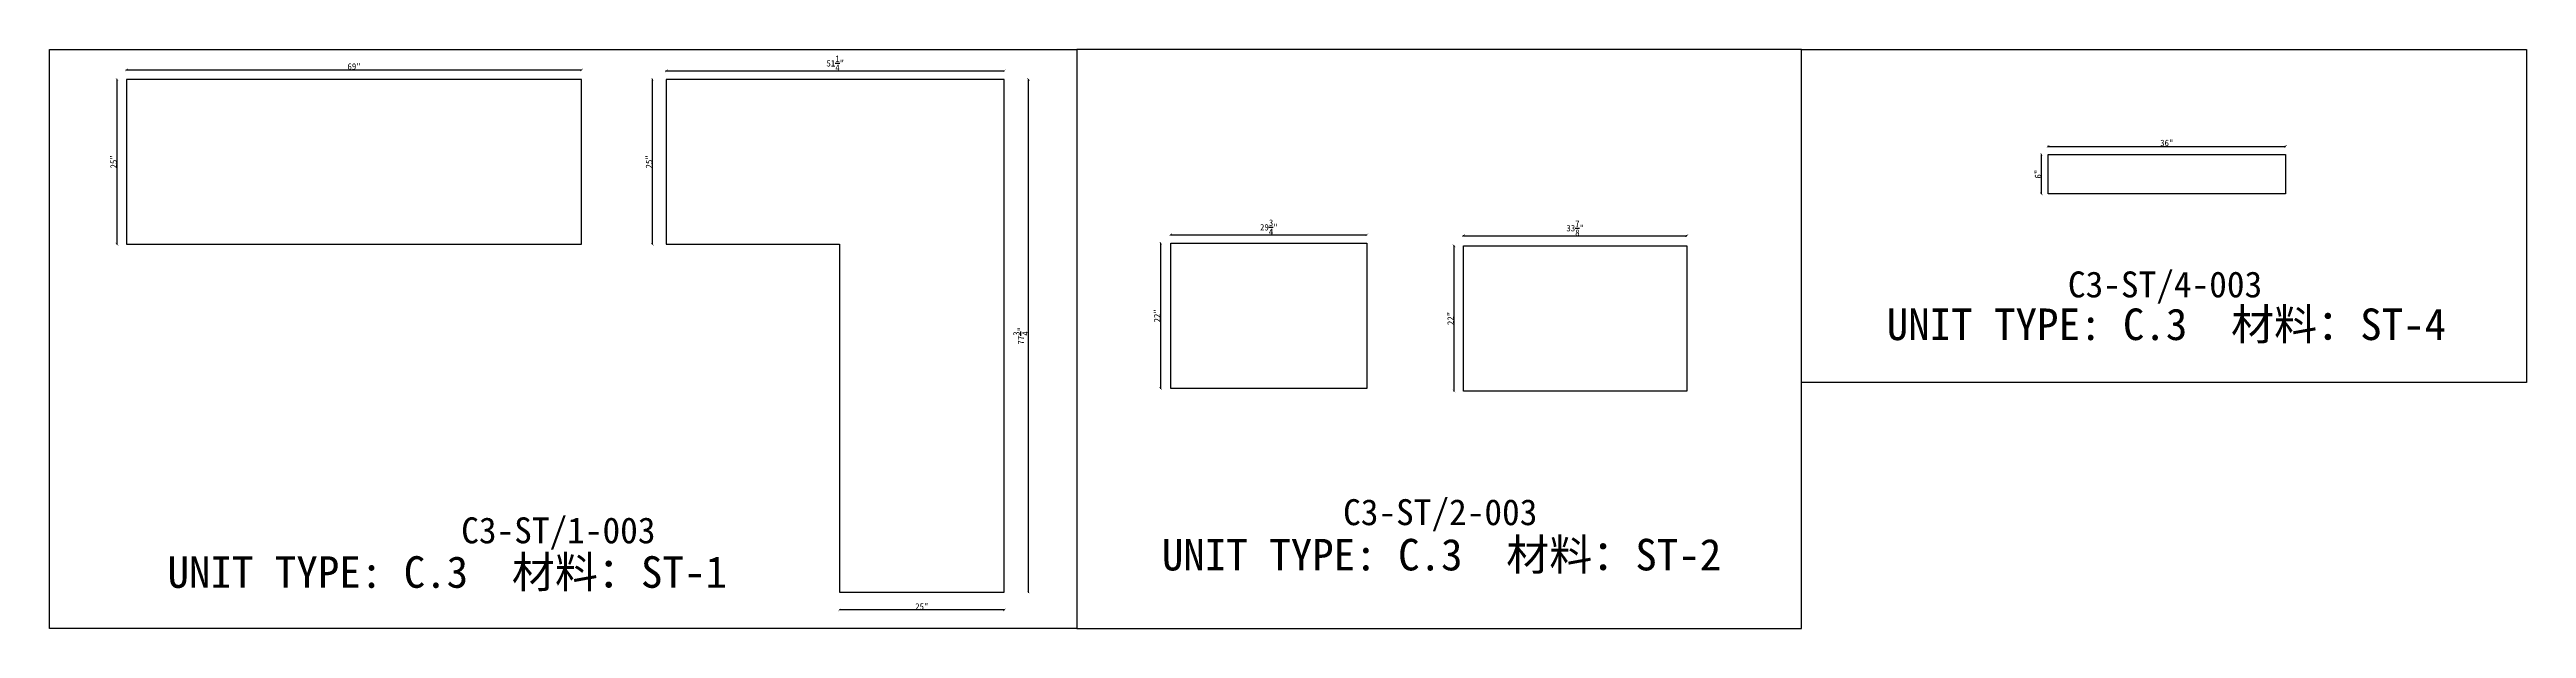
# Model space of a CAD drawing. Header units: millimetres. Extents: x -46966 to 138077, y -48408 to 2116.
# Drawn here: x 52657 to 62197, y -4412 to -2182 of the extents above; entities that cross this region are included whole.
import ezdxf
from ezdxf.enums import TextEntityAlignment as Align

# ---------------------------------------------------------------- set-up
doc = ezdxf.new("R2010")
doc.units = ezdxf.units.MM
doc.layers.add('PART_NUMBER', color=3, linetype='Continuous')
doc.styles.add('样式 1', font='')
doc.styles.get('样式 1').set_extended_font_data('NSimSun')
doc.dimstyles.new('副本 ISO-25', dxfattribs={"dimtxt": 25, "dimasz": 10, "dimexe": 1.5, "dimexo": 0.5, "dimtad": 1, "dimlfac": 0.03937, "dimlunit": 5, "dimtxsty": '样式 1', "dimblk": 'ARCHTICK', "dimcen": 2.5, "dimclrd": 256, "dimclrt": 1, "dimazin": 3, "dimtfac": 1, "dimtmove": 0, "dimatfit": 3, "dimfxlon": 1})

msp = doc.modelspace()

# ---------------------------------------------------------------- texts
at = {"style": '样式 1'}
for s, p in [('UNIT TYPE: C.3', (59733.131, -3301.078)), ('材料：ST-4', (61059.412, -3301.078)), ('UNIT TYPE: C.3', (56941.256, -4188.256)), ('材料：ST-2', (58267.537, -4188.256)), ('UNIT TYPE: C.3', (53111.17, -4255.209)), ('材料：ST-1', (54437.451, -4255.209))]:
    msp.add_text(s, height=121.5865, dxfattribs=at).set_placement(p)
at = {"layer": 'PART_NUMBER', "color": 3, "style": '样式 1'}
for s, p in [('C3-ST/4-003', (60805.367, -3086.751)), ('C3-ST/2-003', (58013.492, -3963.92)), ('C3-ST/1-003', (54616.611, -4033.92))]:
    msp.add_text(s, height=100, dxfattribs=at).set_placement(p, align=Align.MIDDLE_CENTER)

# ---------------------------------------------------------------- blocks, each defined once
blk = doc.blocks.new('_ArchTick')
at = {"color": 0, "linetype": 'ByBlock', "const_width": 0.15}
blk.add_lwpolyline([(-0.5, -0.5), (0.5, 0.5)], dxfattribs=at)
blk = doc.blocks.new('*D1223')
at = {"color": 0, "lineweight": -2, "transparency": 16777216}
for p, q in [((56975.5, -2896.6), (56975.5, -2894.1)), ((57731.1, -2896.6), (57731.1, -2894.1))]:
    blk.add_line(p, q, dxfattribs=at)
at = {"lineweight": -2, "transparency": 16777216}
blk.add_line((56975.5, -2895.6), (57731.1, -2895.6), dxfattribs=at)
at = {"layer": 'Defpoints', "color": 0, "transparency": 16777216}
for p in [(56975.5, -2928.3), (57731.1, -2895.6), (57731.1, -2928.3)]:
    blk.add_point(p, dxfattribs=at)
at = {"lineweight": -2, "transparency": 16777216, "xscale": 10, "yscale": 10, "zscale": 10, "rotation": 180}
blk.add_blockref('_ArchTick', (56975.5, -2895.6), dxfattribs=at)
at = {"lineweight": -2, "transparency": 16777216, "xscale": 10, "yscale": 10, "zscale": 10}
blk.add_blockref('_ArchTick', (57731.1, -2895.6), dxfattribs=at)
at = {"color": 1, "transparency": 16777216, "insert": (57353.3, -2866.5), "char_height": 25, "attachment_point": 5, "style": '样式 1'}
blk.add_mtext('\\A1;29{\\H1x;\\S3/4;}"', dxfattribs=at)
blk = doc.blocks.new('*D1224')
at = {"color": 0, "lineweight": -2, "transparency": 16777216}
for p, q in [((56937.2, -2928.3), (56934.7, -2928.3)), ((56937.2, -3487.1), (56934.7, -3487.1))]:
    blk.add_line(p, q, dxfattribs=at)
at = {"lineweight": -2, "transparency": 16777216}
blk.add_line((56936.2, -2928.3), (56936.2, -3487.1), dxfattribs=at)
at = {"layer": 'Defpoints', "color": 0, "transparency": 16777216}
for p in [(56975.5, -2928.3), (56936.2, -3487.1), (56975.5, -3487.1)]:
    blk.add_point(p, dxfattribs=at)
at = {"lineweight": -2, "transparency": 16777216, "xscale": 10, "yscale": 10, "zscale": 10}
for p, rotation in [((56936.2, -2928.3), 90), ((56936.2, -3487.1), 270)]:
    blk.add_blockref('_ArchTick', p, dxfattribs=dict(at, rotation=rotation))
at = {"color": 1, "transparency": 16777216, "insert": (56923, -3207.7), "char_height": 25, "attachment_point": 5, "rotation": 90, "style": '样式 1'}
blk.add_mtext('\\A1;22"', dxfattribs=at)
blk = doc.blocks.new('*D1225')
at = {"color": 0, "lineweight": -2, "transparency": 16777216}
for p, q in [((58103.1, -2900.1), (58103.1, -2897.6)), ((58963.5, -2900.1), (58963.5, -2897.6))]:
    blk.add_line(p, q, dxfattribs=at)
at = {"lineweight": -2, "transparency": 16777216}
blk.add_line((58103.1, -2899.1), (58963.5, -2899.1), dxfattribs=at)
at = {"layer": 'Defpoints', "color": 0, "transparency": 16777216}
for p in [(58103.1, -2938.5), (58963.5, -2899.1), (58963.5, -2938.5)]:
    blk.add_point(p, dxfattribs=at)
at = {"lineweight": -2, "transparency": 16777216, "xscale": 10, "yscale": 10, "zscale": 10, "rotation": 180}
blk.add_blockref('_ArchTick', (58103.1, -2899.1), dxfattribs=at)
at = {"lineweight": -2, "transparency": 16777216, "xscale": 10, "yscale": 10, "zscale": 10}
blk.add_blockref('_ArchTick', (58963.5, -2899.1), dxfattribs=at)
at = {"color": 1, "transparency": 16777216, "insert": (58533.3, -2870), "char_height": 25, "attachment_point": 5, "style": '样式 1'}
blk.add_mtext('\\A1;33{\\H1x;\\S7/8;}"', dxfattribs=at)
blk = doc.blocks.new('*D1073')
at = {"color": 0, "lineweight": -2, "transparency": 16777216}
for p, q in [((58067.4, -2938.5), (58064.9, -2938.5)), ((58067.4, -3497.3), (58064.9, -3497.3))]:
    blk.add_line(p, q, dxfattribs=at)
at = {"lineweight": -2, "transparency": 16777216}
blk.add_line((58066.4, -2938.5), (58066.4, -3497.3), dxfattribs=at)
at = {"layer": 'Defpoints', "color": 0, "transparency": 16777216}
for p in [(58103.1, -2938.5), (58066.4, -3497.3), (58103.1, -3497.3)]:
    blk.add_point(p, dxfattribs=at)
at = {"lineweight": -2, "transparency": 16777216, "xscale": 10, "yscale": 10, "zscale": 10}
for p, rotation in [((58066.4, -2938.5), 90), ((58066.4, -3497.3), 270)]:
    blk.add_blockref('_ArchTick', p, dxfattribs=dict(at, rotation=rotation))
at = {"color": 1, "transparency": 16777216, "insert": (58053.3, -3217.9), "char_height": 25, "attachment_point": 5, "rotation": 90, "style": '样式 1'}
blk.add_mtext('\\A1;22"', dxfattribs=at)
blk = doc.blocks.new('*D1074')
at = {"color": 0, "lineweight": -2, "transparency": 16777216}
for p, q in [((52917.6, -2297.1), (52915.1, -2297.1)), ((52917.6, -2932.1), (52915.1, -2932.1))]:
    blk.add_line(p, q, dxfattribs=at)
at = {"lineweight": -2, "transparency": 16777216}
blk.add_line((52916.6, -2932.1), (52916.6, -2297.1), dxfattribs=at)
at = {"layer": 'Defpoints', "color": 0, "transparency": 16777216}
for p in [(52916.6, -2297.1), (52953.5, -2297.1), (52953.5, -2932.1)]:
    blk.add_point(p, dxfattribs=at)
at = {"lineweight": -2, "transparency": 16777216, "xscale": 10, "yscale": 10, "zscale": 10}
for p, rotation in [((52916.6, -2297.1), 90), ((52916.6, -2932.1), 270)]:
    blk.add_blockref('_ArchTick', p, dxfattribs=dict(at, rotation=rotation))
at = {"color": 1, "transparency": 16777216, "insert": (52903.4, -2614.6), "char_height": 25, "attachment_point": 5, "rotation": 90, "style": '样式 1'}
blk.add_mtext('\\A1;25"', dxfattribs=at)
blk = doc.blocks.new('*D1075')
at = {"color": 0, "lineweight": -2, "transparency": 16777216}
for p, q in [((52953.5, -2261.8), (52953.5, -2259.3)), ((54706.1, -2261.8), (54706.1, -2259.3))]:
    blk.add_line(p, q, dxfattribs=at)
at = {"lineweight": -2, "transparency": 16777216}
blk.add_line((52953.5, -2260.8), (54706.1, -2260.8), dxfattribs=at)
at = {"layer": 'Defpoints', "color": 0, "transparency": 16777216}
for p in [(54706.1, -2260.8), (52953.5, -2297.1), (54706.1, -2297.1)]:
    blk.add_point(p, dxfattribs=at)
at = {"lineweight": -2, "transparency": 16777216, "xscale": 10, "yscale": 10, "zscale": 10, "rotation": 180}
blk.add_blockref('_ArchTick', (52953.5, -2260.8), dxfattribs=at)
at = {"lineweight": -2, "transparency": 16777216, "xscale": 10, "yscale": 10, "zscale": 10}
blk.add_blockref('_ArchTick', (54706.1, -2260.8), dxfattribs=at)
at = {"color": 1, "transparency": 16777216, "insert": (53829.8, -2247.7), "char_height": 25, "attachment_point": 5, "style": '样式 1'}
blk.add_mtext('\\A1;69"', dxfattribs=at)
blk = doc.blocks.new('*D1076')
at = {"color": 0, "lineweight": -2, "transparency": 16777216}
for p, q in [((55032.4, -2265), (55032.4, -2262.5)), ((56334.1, -2265), (56334.1, -2262.5))]:
    blk.add_line(p, q, dxfattribs=at)
at = {"lineweight": -2, "transparency": 16777216}
blk.add_line((55032.4, -2264), (56334.1, -2264), dxfattribs=at)
at = {"layer": 'Defpoints', "color": 0, "transparency": 16777216}
for p in [(56334.1, -2264), (55032.4, -2297.1), (56334.1, -2297.1)]:
    blk.add_point(p, dxfattribs=at)
at = {"lineweight": -2, "transparency": 16777216, "xscale": 10, "yscale": 10, "zscale": 10, "rotation": 180}
blk.add_blockref('_ArchTick', (55032.4, -2264), dxfattribs=at)
at = {"lineweight": -2, "transparency": 16777216, "xscale": 10, "yscale": 10, "zscale": 10}
blk.add_blockref('_ArchTick', (56334.1, -2264), dxfattribs=at)
at = {"color": 1, "transparency": 16777216, "insert": (55683.3, -2235), "char_height": 25, "attachment_point": 5, "style": '样式 1'}
blk.add_mtext('\\A1;51{\\H1x;\\S1/4;}"', dxfattribs=at)
blk = doc.blocks.new('*D1077')
at = {"color": 0, "lineweight": -2, "transparency": 16777216}
for p, q in [((54979.9, -2297.1), (54977.4, -2297.1)), ((54979.9, -2932.1), (54977.4, -2932.1))]:
    blk.add_line(p, q, dxfattribs=at)
at = {"lineweight": -2, "transparency": 16777216}
blk.add_line((54978.9, -2932.1), (54978.9, -2297.1), dxfattribs=at)
at = {"layer": 'Defpoints', "color": 0, "transparency": 16777216}
for p in [(54978.9, -2297.1), (55032.4, -2297.1), (55032.4, -2932.1)]:
    blk.add_point(p, dxfattribs=at)
at = {"lineweight": -2, "transparency": 16777216, "xscale": 10, "yscale": 10, "zscale": 10}
for p, rotation in [((54978.9, -2297.1), 90), ((54978.9, -2932.1), 270)]:
    blk.add_blockref('_ArchTick', p, dxfattribs=dict(at, rotation=rotation))
at = {"color": 1, "transparency": 16777216, "insert": (54965.8, -2614.6), "char_height": 25, "attachment_point": 5, "rotation": 90, "style": '样式 1'}
blk.add_mtext('\\A1;25"', dxfattribs=at)
blk = doc.blocks.new('*D1078')
at = {"color": 0, "lineweight": -2, "transparency": 16777216}
for p, q in [((55699.1, -4339.4), (55699.1, -4341.9)), ((56334.1, -4339.4), (56334.1, -4341.9))]:
    blk.add_line(p, q, dxfattribs=at)
at = {"lineweight": -2, "transparency": 16777216}
blk.add_line((56334.1, -4340.4), (55699.1, -4340.4), dxfattribs=at)
at = {"layer": 'Defpoints', "color": 0, "transparency": 16777216}
for p in [(55699.1, -4272), (56334.1, -4272), (55699.1, -4340.4)]:
    blk.add_point(p, dxfattribs=at)
at = {"lineweight": -2, "transparency": 16777216, "xscale": 10, "yscale": 10, "zscale": 10, "rotation": 180}
blk.add_blockref('_ArchTick', (55699.1, -4340.4), dxfattribs=at)
at = {"lineweight": -2, "transparency": 16777216, "xscale": 10, "yscale": 10, "zscale": 10}
blk.add_blockref('_ArchTick', (56334.1, -4340.4), dxfattribs=at)
at = {"color": 1, "transparency": 16777216, "insert": (56016.6, -4327.3), "char_height": 25, "attachment_point": 5, "style": '样式 1'}
blk.add_mtext('\\A1;25"', dxfattribs=at)
blk = doc.blocks.new('*D1079')
at = {"color": 0, "lineweight": -2, "transparency": 16777216}
for p, q in [((56426.4, -2297.1), (56428.9, -2297.1)), ((56426.4, -4272), (56428.9, -4272))]:
    blk.add_line(p, q, dxfattribs=at)
at = {"lineweight": -2, "transparency": 16777216}
blk.add_line((56427.4, -4272), (56427.4, -2297.1), dxfattribs=at)
at = {"layer": 'Defpoints', "color": 0, "transparency": 16777216}
for p in [(56334.1, -2297.1), (56427.4, -2297.1), (56334.1, -4272)]:
    blk.add_point(p, dxfattribs=at)
at = {"lineweight": -2, "transparency": 16777216, "xscale": 10, "yscale": 10, "zscale": 10}
for p, rotation in [((56427.4, -2297.1), 90), ((56427.4, -4272), 270)]:
    blk.add_blockref('_ArchTick', p, dxfattribs=dict(at, rotation=rotation))
at = {"color": 1, "transparency": 16777216, "insert": (56398.3, -3284.5), "char_height": 25, "attachment_point": 5, "rotation": 90, "style": '样式 1'}
blk.add_mtext('\\A1;77{\\H1x;\\S3/4;}"', dxfattribs=at)
blk = doc.blocks.new('*D1088')
at = {"color": 0, "lineweight": -2, "transparency": 16777216}
for p, q in [((60354.8, -2556.1), (60354.8, -2553.6)), ((61269.2, -2556.1), (61269.2, -2553.6))]:
    blk.add_line(p, q, dxfattribs=at)
at = {"lineweight": -2, "transparency": 16777216}
blk.add_line((60354.8, -2555.1), (61269.2, -2555.1), dxfattribs=at)
at = {"layer": 'Defpoints', "color": 0, "transparency": 16777216}
for p in [(61269.2, -2555.1), (60354.8, -2585.9), (61269.2, -2585.9)]:
    blk.add_point(p, dxfattribs=at)
at = {"lineweight": -2, "transparency": 16777216, "xscale": 10, "yscale": 10, "zscale": 10, "rotation": 180}
blk.add_blockref('_ArchTick', (60354.8, -2555.1), dxfattribs=at)
at = {"lineweight": -2, "transparency": 16777216, "xscale": 10, "yscale": 10, "zscale": 10}
blk.add_blockref('_ArchTick', (61269.2, -2555.1), dxfattribs=at)
at = {"color": 1, "transparency": 16777216, "insert": (60812, -2542), "char_height": 25, "attachment_point": 5, "style": '样式 1'}
blk.add_mtext('\\A1;36"', dxfattribs=at)
blk = doc.blocks.new('*D1089')
at = {"color": 0, "lineweight": -2, "transparency": 16777216}
for p, q in [((60330, -2585.9), (60327.5, -2585.9)), ((60330, -2738.3), (60327.5, -2738.3))]:
    blk.add_line(p, q, dxfattribs=at)
at = {"lineweight": -2, "transparency": 16777216}
blk.add_line((60329, -2738.3), (60329, -2585.9), dxfattribs=at)
at = {"layer": 'Defpoints', "color": 0, "transparency": 16777216}
for p in [(60329, -2585.9), (60354.8, -2585.9), (60354.8, -2738.3)]:
    blk.add_point(p, dxfattribs=at)
at = {"lineweight": -2, "transparency": 16777216, "xscale": 10, "yscale": 10, "zscale": 10}
for p, rotation in [((60329, -2585.9), 90), ((60329, -2738.3), 270)]:
    blk.add_blockref('_ArchTick', p, dxfattribs=dict(at, rotation=rotation))
at = {"color": 1, "transparency": 16777216, "insert": (60315.9, -2662.1), "char_height": 25, "attachment_point": 5, "rotation": 90, "style": '样式 1'}
blk.add_mtext('\\A1;6"', dxfattribs=at)

# ---------------------------------------------------------------- dimensions: what is measured, and where the dimension line sits
for base, p1, p2, picture, middle in [((54706.098, -2260.78), (52953.498, -2297.111), (54706.098, -2297.111), '*D1075', (53829.798, -2247.655)), ((56334.143, -2263.978), (55032.393, -2297.111), (56334.143, -2297.111), '*D1076', (55683.268, -2234.954)), ((61269.222, -2555.085), (60354.822, -2585.921), (61269.222, -2585.921), '*D1088', (60812.022, -2541.96)), ((57731.136, -2895.618), (56975.486, -2928.303), (57731.136, -2928.303), '*D1223', (57353.311, -2866.525)), ((58963.496, -2899.11), (58103.071, -2938.537), (58963.496, -2938.537), '*D1225', (58533.284, -2870.017)), ((55699.143, -4340.376), (56334.143, -4271.961), (55699.143, -4271.961), '*D1078', (56016.643, -4327.251))]:
    dim = msp.add_linear_dim(base=base, p1=p1, p2=p2, dimstyle='副本 ISO-25')
    dim.commit()
    dim.dimension.update_dxf_attribs({"geometry": picture, "text_midpoint": middle})
for base, p1, p2, picture, middle in [((52916.559, -2297.111), (52953.498, -2932.111), (52953.498, -2297.111), '*D1074', (52903.434, -2614.611)), ((54978.948, -2297.111), (55032.393, -2932.111), (55032.393, -2297.111), '*D1077', (54965.823, -2614.611)), ((56427.366, -2297.111), (56334.143, -4271.961), (56334.143, -2297.111), '*D1079', (56398.272, -3284.536)), ((60328.987, -2585.921), (60354.822, -2738.321), (60354.822, -2585.921), '*D1089', (60315.862, -2662.121)), ((56936.159, -3487.103), (56975.486, -2928.303), (56975.486, -3487.103), '*D1224', (56923.034, -3207.703)), ((58066.425, -3497.337), (58103.071, -2938.537), (58103.071, -3497.337), '*D1073', (58053.3, -3217.937))]:
    dim = msp.add_linear_dim(base=base, p1=p1, p2=p2, angle=90, dimstyle='副本 ISO-25')
    dim.commit()
    dim.dimension.update_dxf_attribs({"geometry": picture, "text_midpoint": middle})

# ---------------------------------------------------------------- linework, layer by layer
at = {"color": 1}
for points in [[(52656.747, -2182.184), (56613.629, -2182.184), (56613.629, -4411.751), (52656.747, -4411.751)], [(56613.629, -4411.751), (59405.503, -4411.751), (59405.503, -2182.184), (56613.629, -2182.184)], [(59405.503, -2182.184), (62197.377, -2182.184), (62197.377, -3464.582), (59405.503, -3464.582)]]:
    msp.add_lwpolyline(points, close=True, dxfattribs=at)
for points in [[(52953.498, -2932.111), (54706.098, -2932.111), (54706.098, -2297.111), (52953.498, -2297.111)], [(56334.143, -2297.111), (55032.393, -2297.111), (55032.393, -2932.111), (55699.143, -2932.111), (55699.143, -4271.961), (56334.143, -4271.961)], [(60354.822, -2585.921), (61269.222, -2585.921), (61269.222, -2738.321), (60354.822, -2738.321)], [(56975.486, -2928.303), (57731.136, -2928.303), (57731.136, -3487.103), (56975.486, -3487.103)], [(58103.071, -2938.537), (58963.496, -2938.537), (58963.496, -3497.337), (58103.071, -3497.337)]]:
    msp.add_lwpolyline(points, close=True)

msp.set_redraw_order([(e.dxf.handle, doc.entitydb.next_handle()) for e in msp.query("TEXT MTEXT ATTDEF DIMENSION ARC_DIMENSION")])  # texts and dimensions are drawn at this point

doc.saveas('drawing.dxf')
